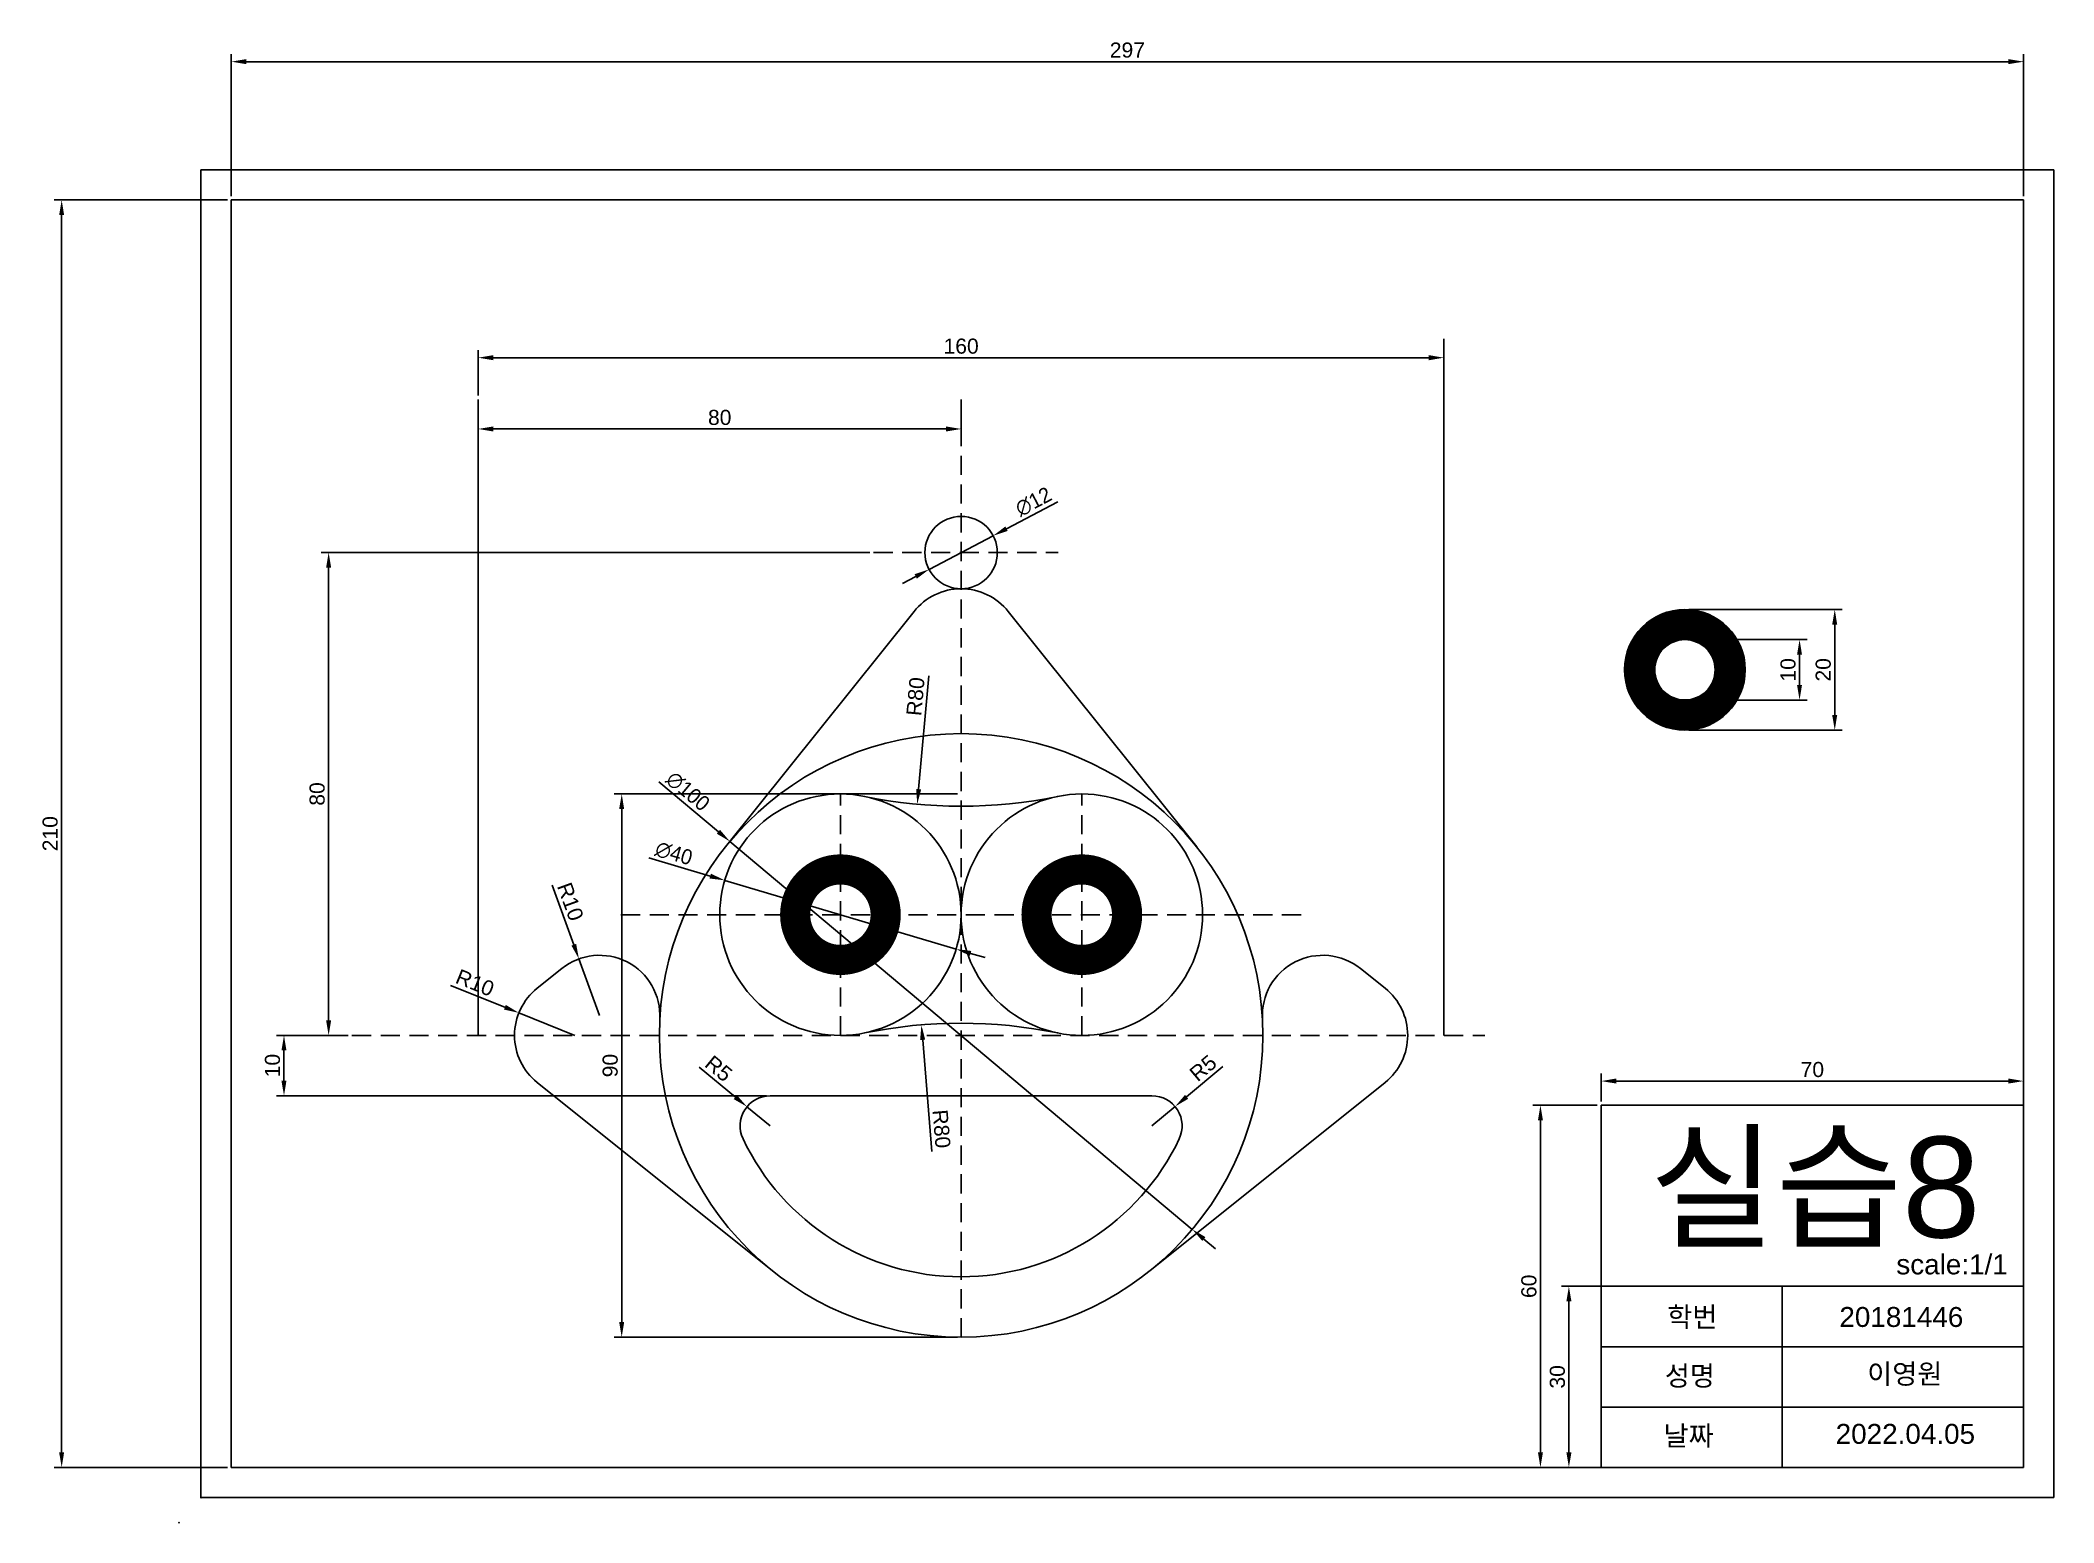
# Model space of a CAD drawing. Header units: millimetres. Extents: x -23 to 1071, y 0 to 246.
# Drawn here: x -23 to 310.7, y 0 to 245.6 of the extents above; entities that cross this region are included whole.
import ezdxf

# ---------------------------------------------------------------- set-up
doc = ezdxf.new("R2010")
doc.units = ezdxf.units.MM
doc.linetypes.add('HIDDEN2', pattern=[4.7625, 3.175, -1.5875])
doc.styles.get("Standard").update_dxf_attribs({"font": 'arial.ttf'})
doc.dimstyles.new('ISO-25', dxfattribs={"dimtxt": 2.5, "dimasz": 2.5, "dimexe": 1.25, "dimexo": 0.625, "dimtad": 1, "dimtxsty": 'Standard', "dimcen": -2.5, "dimadec": 0, "dimazin": 0, "dimtfac": 1, "dimtmove": 0, "dimatfit": 3, "dimfxl": 1, "dimarcsym": 0})

msp = doc.modelspace()

# ---------------------------------------------------------------- texts
for s, height, p in [('실습8', 16.6887, (243.664, 47.267)), ('scale:1/1', 3.3041, (284.584, 41.152)), ('학번', 3.3041, (246.638, 32.441)), ('20181446', 3.3041, (275.149, 32.441)), ('이영원', 3.3041, (279.764, 23.012)), ('성명', 3.3041, (246.228, 22.705)), ('날짜', 3.3041, (246.023, 12.764)), ('2022.04.05', 3.3041, (274.534, 13.071))]:
    msp.add_text(s, height=height).set_placement(p)

# ---------------------------------------------------------------- blocks, each defined once
blk = doc.blocks.new('*D1')
at = {"color": 0, "lineweight": -2, "transparency": 16777216}
for p, q in [((8.67, 219.8), (8.67, 243.34)), ((11.17, 242.09), (303.17, 242.09)), ((305.67, 219.8), (305.67, 243.34))]:
    blk.add_line(p, q, dxfattribs=at)
at = {"color": 0, "transparency": 16777216}
for points in [[(11.17, 242.51), (11.17, 241.68), (8.67, 242.09)], [(303.17, 242.51), (303.17, 241.68), (305.67, 242.09)]]:
    blk.add_solid(points, dxfattribs=at)
at = {"layer": 'Defpoints', "color": 0, "transparency": 16777216}
for p in [(305.67, 242.09), (8.67, 219.17), (305.67, 219.17)]:
    blk.add_point(p, dxfattribs=at)
at = {"color": 0, "transparency": 16777216, "insert": (157.17, 244), "char_height": 2.5, "attachment_point": 5}
blk.add_mtext('297', dxfattribs=at)
blk = doc.blocks.new('*D2')
at = {"color": 0, "lineweight": -2, "transparency": 16777216}
for p, q in [((8.04, 219.17), (-20.67, 219.17)), ((-19.42, 216.67), (-19.42, 11.67)), ((8.04, 9.17), (-20.67, 9.17))]:
    blk.add_line(p, q, dxfattribs=at)
at = {"color": 0, "transparency": 16777216}
for points in [[(-19.84, 216.67), (-19.01, 216.67), (-19.42, 219.17)], [(-19.84, 11.67), (-19.01, 11.67), (-19.42, 9.17)]]:
    blk.add_solid(points, dxfattribs=at)
at = {"layer": 'Defpoints', "color": 0, "transparency": 16777216}
for p in [(8.67, 219.17), (-19.42, 9.17), (8.67, 9.17)]:
    blk.add_point(p, dxfattribs=at)
at = {"color": 0, "transparency": 16777216, "insert": (-21.32, 114.17), "char_height": 2.5, "attachment_point": 5, "rotation": 90}
blk.add_mtext('210', dxfattribs=at)
blk = doc.blocks.new('*D3')
at = {"color": 0, "lineweight": -2, "transparency": 16777216}
for p, q in [((235.67, 69.8), (235.67, 74.43)), ((305.67, 69.8), (305.67, 74.43)), ((238.17, 73.18), (303.17, 73.18))]:
    blk.add_line(p, q, dxfattribs=at)
at = {"color": 0, "transparency": 16777216}
for points in [[(238.17, 73.6), (238.17, 72.77), (235.67, 73.18)], [(303.17, 73.6), (303.17, 72.77), (305.67, 73.18)]]:
    blk.add_solid(points, dxfattribs=at)
at = {"layer": 'Defpoints', "color": 0, "transparency": 16777216}
for p in [(305.67, 73.18), (235.67, 69.17), (305.67, 69.17)]:
    blk.add_point(p, dxfattribs=at)
at = {"color": 0, "transparency": 16777216, "insert": (270.67, 75.08), "char_height": 2.5, "attachment_point": 5}
blk.add_mtext('70', dxfattribs=at)
blk = doc.blocks.new('*D4')
at = {"color": 0, "lineweight": -2, "transparency": 16777216}
for p, q in [((235.04, 69.17), (224.36, 69.17)), ((225.61, 11.67), (225.61, 66.67)), ((235.04, 9.17), (224.36, 9.17))]:
    blk.add_line(p, q, dxfattribs=at)
at = {"color": 0, "transparency": 16777216}
for points in [[(225.2, 66.67), (226.03, 66.67), (225.61, 69.17)], [(225.2, 11.67), (226.03, 11.67), (225.61, 9.17)]]:
    blk.add_solid(points, dxfattribs=at)
at = {"layer": 'Defpoints', "color": 0, "transparency": 16777216}
for p in [(225.61, 69.17), (235.67, 69.17), (235.67, 9.17)]:
    blk.add_point(p, dxfattribs=at)
at = {"color": 0, "transparency": 16777216, "insert": (223.71, 39.17), "char_height": 2.5, "attachment_point": 5, "rotation": 90}
blk.add_mtext('60', dxfattribs=at)
blk = doc.blocks.new('*D5')
at = {"color": 0, "lineweight": -2, "transparency": 16777216}
for p, q in [((265.04, 39.17), (229.08, 39.17)), ((230.33, 11.67), (230.33, 36.67)), ((265.04, 9.17), (229.08, 9.17))]:
    blk.add_line(p, q, dxfattribs=at)
at = {"color": 0, "transparency": 16777216}
for points in [[(229.91, 36.67), (230.75, 36.67), (230.33, 39.17)], [(229.91, 11.67), (230.75, 11.67), (230.33, 9.17)]]:
    blk.add_solid(points, dxfattribs=at)
at = {"layer": 'Defpoints', "color": 0, "transparency": 16777216}
for p in [(230.33, 39.17), (265.67, 39.17), (265.67, 9.17)]:
    blk.add_point(p, dxfattribs=at)
at = {"color": 0, "transparency": 16777216, "insert": (228.43, 24.17), "char_height": 2.5, "attachment_point": 5, "rotation": 90}
blk.add_mtext('30', dxfattribs=at)
blk = doc.blocks.new('*D7')
at = {"color": 0, "lineweight": -2, "transparency": 16777216}
for p, q in [((79.51, 122.79), (89.4, 114.49)), ((167.93, 48.61), (91.31, 112.88)), ((169.84, 47.01), (171.76, 45.4))]:
    blk.add_line(p, q, dxfattribs=at)
at = {"color": 0, "transparency": 16777216}
for points in [[(89.67, 114.81), (89.13, 114.17), (91.31, 112.88)], [(170.11, 47.33), (169.58, 46.69), (167.93, 48.61)]]:
    blk.add_solid(points, dxfattribs=at)
at = {"layer": 'Defpoints', "color": 0, "transparency": 16777216}
for p in [(91.31, 112.88), (167.93, 48.61)]:
    blk.add_point(p, dxfattribs=at)
at = {"color": 0, "transparency": 16777216, "insert": (84.34, 121.18), "char_height": 2.5, "attachment_point": 5, "rotation": 320.0072}
blk.add_mtext('{\\fPMingLiU|b0|i0|c136|p0;∅100}', dxfattribs=at)
blk = doc.blocks.new('*D8')
at = {"color": 0, "lineweight": -2, "transparency": 16777216}
for p, q in [((77.86, 110.18), (88.05, 107.15)), ((128.79, 95.05), (90.45, 106.44)), ((131.19, 94.34), (133.59, 93.63))]:
    blk.add_line(p, q, dxfattribs=at)
at = {"color": 0, "transparency": 16777216}
for points in [[(88.17, 107.55), (87.93, 106.75), (90.45, 106.44)], [(131.31, 94.74), (131.07, 93.94), (128.79, 95.05)]]:
    blk.add_solid(points, dxfattribs=at)
at = {"layer": 'Defpoints', "color": 0, "transparency": 16777216}
for p in [(90.45, 106.44), (128.79, 95.05)]:
    blk.add_point(p, dxfattribs=at)
at = {"color": 0, "transparency": 16777216, "insert": (82.02, 110.9), "char_height": 2.5, "attachment_point": 5, "rotation": 343.456}
blk.add_mtext('{\\fPMingLiU|b0|i0|c136|p0;∅40}', dxfattribs=at)
blk = doc.blocks.new('*D9')
at = {"color": 0, "lineweight": -2, "transparency": 16777216}
for p, q in [((145.63, 169.16), (137.15, 164.7)), ((124.31, 157.96), (134.93, 163.54)), ((122.1, 156.79), (119.88, 155.63))]:
    blk.add_line(p, q, dxfattribs=at)
at = {"color": 0, "transparency": 16777216}
for points in [[(136.95, 165.07), (137.34, 164.33), (134.93, 163.54)], [(121.9, 157.16), (122.29, 156.43), (124.31, 157.96)]]:
    blk.add_solid(points, dxfattribs=at)
at = {"layer": 'Defpoints', "color": 0, "transparency": 16777216}
for p in [(134.93, 163.54), (124.31, 157.96)]:
    blk.add_point(p, dxfattribs=at)
at = {"color": 0, "transparency": 16777216, "insert": (141.62, 169.17), "char_height": 2.5, "attachment_point": 5, "rotation": 27.7155}
blk.add_mtext('{\\fPMingLiU|b0|i0|c136|p0;∅12}', dxfattribs=at)
blk = doc.blocks.new('*D10')
at = {"color": 0, "lineweight": -2, "transparency": 16777216}
for p, q in [((129, 120.75), (72.13, 120.75)), ((73.38, 118.25), (73.38, 33.25)), ((129, 30.75), (72.13, 30.75))]:
    blk.add_line(p, q, dxfattribs=at)
at = {"color": 0, "transparency": 16777216}
for points in [[(72.96, 118.25), (73.79, 118.25), (73.38, 120.75)], [(72.96, 33.25), (73.79, 33.25), (73.38, 30.75)]]:
    blk.add_solid(points, dxfattribs=at)
at = {"layer": 'Defpoints', "color": 0, "transparency": 16777216}
for p in [(129.62, 120.75), (73.38, 30.75), (129.62, 30.75)]:
    blk.add_point(p, dxfattribs=at)
at = {"color": 0, "transparency": 16777216, "insert": (71.48, 75.75), "char_height": 2.5, "attachment_point": 5, "rotation": 90}
blk.add_mtext('90', dxfattribs=at)
blk = doc.blocks.new('*D11')
at = {"color": 0, "lineweight": -2, "transparency": 16777216}
for p, q in [((86.19, 75.47), (92.21, 70.51)), ((98, 65.75), (94.14, 68.93))]:
    blk.add_line(p, q, dxfattribs=at)
at = {"color": 0, "transparency": 16777216}
blk.add_solid([(92.47, 70.84), (91.94, 70.19), (94.14, 68.93)], dxfattribs=at)
at = {"layer": 'Defpoints', "color": 0, "transparency": 16777216}
for p in [(94.14, 68.93), (98, 65.75)]:
    blk.add_point(p, dxfattribs=at)
at = {"color": 0, "transparency": 16777216, "insert": (89.44, 75.25), "char_height": 2.5, "attachment_point": 5, "rotation": 320.5301}
blk.add_mtext('R5', dxfattribs=at)
blk = doc.blocks.new('*D12')
at = {"color": 0, "lineweight": -2, "transparency": 16777216}
for p, q in [((172.97, 75.58), (166.99, 70.57)), ((161.24, 65.75), (165.07, 68.96))]:
    blk.add_line(p, q, dxfattribs=at)
at = {"color": 0, "transparency": 16777216}
blk.add_solid([(166.72, 70.89), (167.26, 70.25), (165.07, 68.96)], dxfattribs=at)
at = {"layer": 'Defpoints', "color": 0, "transparency": 16777216}
for p in [(165.07, 68.96), (161.24, 65.75)]:
    blk.add_point(p, dxfattribs=at)
at = {"color": 0, "transparency": 16777216, "insert": (169.72, 75.33), "char_height": 2.5, "attachment_point": 5, "rotation": 39.9931}
blk.add_mtext('R5', dxfattribs=at)
blk = doc.blocks.new('*D13')
at = {"color": 0, "lineweight": -2, "transparency": 16777216}
blk.add_line((124.77, 61.51), (123.25, 80), dxfattribs=at)
at = {"color": 0, "transparency": 16777216}
blk.add_solid([(123.66, 80.04), (122.83, 79.97), (123.04, 82.5)], dxfattribs=at)
at = {"layer": 'Defpoints', "color": 0, "transparency": 16777216}
for p in [(123.04, 82.5), (129.62, 2.77)]:
    blk.add_point(p, dxfattribs=at)
at = {"color": 0, "transparency": 16777216, "insert": (126.37, 65.26), "char_height": 2.5, "attachment_point": 5, "rotation": 274.7183}
blk.add_mtext('R80', dxfattribs=at)
blk = doc.blocks.new('*D14')
at = {"color": 0, "lineweight": -2, "transparency": 16777216}
blk.add_line((124.29, 140.32), (122.58, 121.55), dxfattribs=at)
at = {"color": 0, "transparency": 16777216}
blk.add_solid([(122.17, 121.58), (123, 121.51), (122.35, 119.06)], dxfattribs=at)
at = {"layer": 'Defpoints', "color": 0, "transparency": 16777216}
for p in [(129.62, 198.73), (122.35, 119.06)]:
    blk.add_point(p, dxfattribs=at)
at = {"color": 0, "transparency": 16777216, "insert": (122.07, 136.9), "char_height": 2.5, "attachment_point": 5, "rotation": 84.7885}
blk.add_mtext('R80', dxfattribs=at)
blk = doc.blocks.new('*D15')
at = {"color": 0, "lineweight": -2, "transparency": 16777216}
for p, q in [((45.01, 89.04), (54.03, 85.42)), ((65.62, 80.75), (56.34, 84.48))]:
    blk.add_line(p, q, dxfattribs=at)
at = {"color": 0, "transparency": 16777216}
blk.add_solid([(54.18, 85.8), (53.87, 85.03), (56.34, 84.48)], dxfattribs=at)
at = {"layer": 'Defpoints', "color": 0, "transparency": 16777216}
for p in [(56.34, 84.48), (65.62, 80.75)]:
    blk.add_point(p, dxfattribs=at)
at = {"color": 0, "transparency": 16777216, "insert": (49.07, 89.46), "char_height": 2.5, "attachment_point": 5, "rotation": 338.0706}
blk.add_mtext('R10', dxfattribs=at)
blk = doc.blocks.new('*D16')
at = {"color": 0, "lineweight": -2, "transparency": 16777216}
for p, q in [((61.85, 105.65), (65.44, 95.77)), ((69.71, 84.02), (66.29, 93.42))]:
    blk.add_line(p, q, dxfattribs=at)
at = {"color": 0, "transparency": 16777216}
blk.add_solid([(65.83, 95.91), (65.05, 95.63), (66.29, 93.42)], dxfattribs=at)
at = {"layer": 'Defpoints', "color": 0, "transparency": 16777216}
for p in [(66.29, 93.42), (69.71, 84.02)]:
    blk.add_point(p, dxfattribs=at)
at = {"color": 0, "transparency": 16777216, "insert": (64.87, 102.91), "char_height": 2.5, "attachment_point": 5, "rotation": 289.9823}
blk.add_mtext('R10', dxfattribs=at)
blk = doc.blocks.new('*D17')
at = {"color": 0, "lineweight": -2, "transparency": 16777216}
for p, q in [((28.06, 80.75), (16.17, 80.75)), ((17.42, 78.25), (17.42, 73.25)), ((97.37, 70.75), (16.17, 70.75))]:
    blk.add_line(p, q, dxfattribs=at)
at = {"color": 0, "transparency": 16777216}
for points in [[(17, 78.25), (17.83, 78.25), (17.42, 80.75)], [(17, 73.25), (17.83, 73.25), (17.42, 70.75)]]:
    blk.add_solid(points, dxfattribs=at)
at = {"layer": 'Defpoints', "color": 0, "transparency": 16777216}
for p in [(28.68, 80.75), (17.42, 70.75), (98, 70.75)]:
    blk.add_point(p, dxfattribs=at)
at = {"color": 0, "transparency": 16777216, "insert": (15.52, 75.75), "char_height": 2.5, "attachment_point": 5, "rotation": 90}
blk.add_mtext('10', dxfattribs=at)
blk = doc.blocks.new('*D18')
at = {"color": 0, "lineweight": -2, "transparency": 16777216}
for p, q in [((114.48, 160.75), (23.57, 160.75)), ((24.82, 83.25), (24.82, 158.25)), ((28.06, 80.75), (23.57, 80.75))]:
    blk.add_line(p, q, dxfattribs=at)
at = {"color": 0, "transparency": 16777216}
for points in [[(24.4, 158.25), (25.24, 158.25), (24.82, 160.75)], [(24.4, 83.25), (25.24, 83.25), (24.82, 80.75)]]:
    blk.add_solid(points, dxfattribs=at)
at = {"layer": 'Defpoints', "color": 0, "transparency": 16777216}
for p in [(24.82, 160.75), (115.11, 160.75), (28.68, 80.75)]:
    blk.add_point(p, dxfattribs=at)
at = {"color": 0, "transparency": 16777216, "insert": (22.92, 120.75), "char_height": 2.5, "attachment_point": 5, "rotation": 90}
blk.add_mtext('80', dxfattribs=at)
blk = doc.blocks.new('*D19')
at = {"color": 0, "lineweight": -2, "transparency": 16777216}
for p, q in [((49.62, 185.51), (49.62, 179.98)), ((129.62, 185.51), (129.62, 179.98)), ((127.12, 181.23), (52.12, 181.23))]:
    blk.add_line(p, q, dxfattribs=at)
at = {"color": 0, "transparency": 16777216}
for points in [[(52.12, 181.65), (52.12, 180.81), (49.62, 181.23)], [(127.12, 181.65), (127.12, 180.81), (129.62, 181.23)]]:
    blk.add_solid(points, dxfattribs=at)
at = {"layer": 'Defpoints', "color": 0, "transparency": 16777216}
for p in [(49.62, 186.14), (129.62, 186.14), (49.62, 181.23)]:
    blk.add_point(p, dxfattribs=at)
at = {"color": 0, "transparency": 16777216, "insert": (89.62, 183.13), "char_height": 2.5, "attachment_point": 5}
blk.add_mtext('80', dxfattribs=at)
blk = doc.blocks.new('*D20')
at = {"color": 0, "lineweight": -2, "transparency": 16777216}
for p, q in [((49.62, 186.76), (49.62, 194.29)), ((209.62, 195.51), (209.62, 191.79)), ((52.12, 193.04), (207.12, 193.04))]:
    blk.add_line(p, q, dxfattribs=at)
at = {"color": 0, "transparency": 16777216}
for points in [[(52.12, 193.46), (52.12, 192.62), (49.62, 193.04)], [(207.12, 193.46), (207.12, 192.62), (209.62, 193.04)]]:
    blk.add_solid(points, dxfattribs=at)
at = {"layer": 'Defpoints', "color": 0, "transparency": 16777216}
for p in [(209.62, 196.14), (209.62, 193.04), (49.62, 186.14)]:
    blk.add_point(p, dxfattribs=at)
at = {"color": 0, "transparency": 16777216, "insert": (129.62, 194.94), "char_height": 2.5, "attachment_point": 5}
blk.add_mtext('160', dxfattribs=at)
blk = doc.blocks.new('*D21')
at = {"color": 0, "lineweight": -2, "transparency": 16777216}
for p, q in [((250.18, 146.32), (269.8, 146.32)), ((268.55, 143.82), (268.55, 138.82)), ((250.18, 136.32), (269.8, 136.32))]:
    blk.add_line(p, q, dxfattribs=at)
at = {"color": 0, "transparency": 16777216}
for points in [[(268.13, 143.82), (268.96, 143.82), (268.55, 146.32)], [(268.13, 138.82), (268.96, 138.82), (268.55, 136.32)]]:
    blk.add_solid(points, dxfattribs=at)
at = {"layer": 'Defpoints', "color": 0, "transparency": 16777216}
for p in [(249.55, 146.32), (249.55, 136.32), (268.55, 136.32)]:
    blk.add_point(p, dxfattribs=at)
at = {"color": 0, "transparency": 16777216, "insert": (266.65, 141.32), "char_height": 2.5, "attachment_point": 5, "rotation": 90}
blk.add_mtext('10', dxfattribs=at)
blk = doc.blocks.new('*D22')
at = {"color": 0, "lineweight": -2, "transparency": 16777216}
for p, q in [((250.18, 151.32), (275.63, 151.32)), ((274.38, 148.82), (274.38, 133.82)), ((250.18, 131.32), (275.63, 131.32))]:
    blk.add_line(p, q, dxfattribs=at)
at = {"color": 0, "transparency": 16777216}
for points in [[(273.96, 148.82), (274.79, 148.82), (274.38, 151.32)], [(273.96, 133.82), (274.79, 133.82), (274.38, 131.32)]]:
    blk.add_solid(points, dxfattribs=at)
at = {"layer": 'Defpoints', "color": 0, "transparency": 16777216}
for p in [(249.55, 151.32), (249.55, 131.32), (274.38, 131.32)]:
    blk.add_point(p, dxfattribs=at)
at = {"color": 0, "transparency": 16777216, "insert": (272.48, 141.32), "char_height": 2.5, "attachment_point": 5, "rotation": 90}
blk.add_mtext('20', dxfattribs=at)

# ---------------------------------------------------------------- dimensions: what is measured, and where the dimension line sits
for base, p1, p2, picture, middle in [((305.667, 242.094), (8.667, 219.17), (305.667, 219.17), '*D1', (157.167, 243.995)), ((305.667, 73.182), (235.667, 69.17), (305.667, 69.17), '*D3', (270.667, 75.084))]:
    dim = msp.add_linear_dim(base=base, p1=p1, p2=p2, dimstyle='ISO-25')
    dim.commit()
    dim.dimension.update_dxf_attribs({"geometry": picture, "text_midpoint": middle})
for base, p1, p2, picture, middle in [((-19.423, 9.17), (8.667, 219.17), (8.667, 9.17), '*D2', (-21.325, 114.17)), ((24.821, 160.747), (28.68, 80.747), (115.105, 160.747), '*D18', (22.92, 120.747)), ((274.378, 131.322), (249.551, 151.322), (249.551, 131.322), '*D22', (272.477, 141.322)), ((268.547, 136.322), (249.551, 146.322), (249.551, 136.322), '*D21', (266.645, 141.322)), ((73.378, 30.747), (129.621, 120.747), (129.621, 30.747), '*D10', (71.476, 75.747)), ((17.417, 70.747), (28.68, 80.747), (97.998, 70.747), '*D17', (15.515, 75.747)), ((225.614, 69.17), (235.667, 9.17), (235.667, 69.17), '*D4', (223.712, 39.17)), ((230.331, 39.17), (265.667, 9.17), (265.667, 39.17), '*D5', (228.429, 24.17))]:
    dim = msp.add_linear_dim(base=base, p1=p1, p2=p2, angle=90, dimstyle='ISO-25')
    dim.commit()
    dim.dimension.update_dxf_attribs({"geometry": picture, "text_midpoint": middle})
for center, mpoint, picture, middle in [((129.621, 198.727), (122.355, 119.057), '*D14', (123.966, 136.727)), ((69.711, 84.021), (66.293, 93.419), '*D16', (63.079, 102.26)), ((129.621, 2.768), (123.041, 82.496), '*D13', (124.476, 65.108))]:
    dim = msp.add_radius_dim(center=center, mpoint=mpoint, dimstyle='ISO-25')
    dim.commit()
    dim.dimension.update_dxf_attribs({"geometry": picture, "text_midpoint": middle, "dimtype": 164})
for base, p1, p2, picture, middle in [((209.621, 193.039), (49.621, 186.138), (209.621, 196.138), '*D20', (129.621, 193.039)), ((49.621, 181.231), (129.621, 186.138), (49.621, 186.138), '*D19', (89.621, 181.231))]:
    dim = msp.add_linear_dim(base=base, p1=p1, p2=p2, angle=180, dimstyle='ISO-25')
    dim.commit()
    dim.dimension.update_dxf_attribs({"geometry": picture, "text_midpoint": middle, "dimtype": 160})
dim = msp.add_diameter_dim_2p(p1=(124.31, 157.957), p2=(134.933, 163.538), text='{\\fPMingLiU|b0|i0|c136|p0;<>}', dimstyle='ISO-25')
dim.commit()
dim.dimension.update_dxf_attribs({"geometry": '*D9', "text_midpoint": (141.622, 169.17)})
for p1, p2, picture, middle in [((167.927, 48.613), (91.315, 112.882), '*D7', (83.133, 119.745)), ((128.793, 95.052), (90.449, 106.442), '*D8', (81.481, 109.106))]:
    dim = msp.add_diameter_dim_2p(p1=p1, p2=p2, text='{\\fPMingLiU|b0|i0|c136|p0;<>}', dimstyle='ISO-25')
    dim.commit()
    dim.dimension.update_dxf_attribs({"geometry": picture, "text_midpoint": middle, "dimtype": 163})
for center, mpoint, picture, middle in [((65.621, 80.747), (56.345, 84.482), '*D15', (49.07, 89.46)), ((97.998, 65.747), (94.139, 68.925), '*D11', (89.439, 75.252)), ((161.244, 65.747), (165.075, 68.961), '*D12', (169.717, 75.33))]:
    dim = msp.add_radius_dim(center=center, mpoint=mpoint, dimstyle='ISO-25')
    dim.commit()
    dim.dimension.update_dxf_attribs({"geometry": picture, "text_midpoint": middle})

# ---------------------------------------------------------------- linework, layer by layer
for p, q in [((3.667, 224.17), (3.667, 4.17)), ((310.667, 224.17), (3.667, 224.17)), ((310.667, 4.17), (310.667, 224.17)), ((305.667, 219.17), (8.667, 219.17)), ((8.667, 219.17), (8.667, 9.17)), ((305.667, 9.17), (305.667, 219.17)), ((209.621, 80.747), (209.621, 196.138)), ((49.621, 80.747), (49.621, 186.138)), ((121.815, 150.997), (90.59, 111.997)), ((137.427, 150.997), (168.652, 111.997)), ((59.371, 88.553), (63.461, 91.828)), ((199.871, 88.553), (195.782, 91.828)), ((59.371, 72.941), (98.371, 41.716)), ((97.998, 70.747), (161.244, 70.747)), ((199.871, 72.941), (160.871, 41.716)), ((235.667, 9.17), (235.667, 69.17)), ((235.667, 69.17), (305.667, 69.17)), ((235.667, 39.17), (305.667, 39.17)), ((265.667, 9.17), (265.667, 39.17)), ((235.667, 29.17), (305.667, 29.17)), ((235.667, 19.17), (305.667, 19.17)), ((8.667, 9.17), (305.667, 9.17)), ((3.667, 4.17), (310.667, 4.17))]:
    msp.add_line(p, q)
at = {"linetype": 'HIDDEN2'}
for p, q in [((129.621, 30.747), (129.621, 186.138)), ((115.105, 160.747), (145.724, 160.747)), ((109.621, 80.747), (109.621, 120.747)), ((149.621, 80.747), (149.621, 120.747)), ((73.252, 100.747), (187.497, 100.747)), ((28.68, 80.747), (216.387, 80.747))]:
    msp.add_line(p, q, dxfattribs=at)
at = {"const_width": 5}
for points in [[(242.051, 141.322, 1), (257.051, 141.322, 1)], [(102.121, 100.747, 1), (117.121, 100.747, 1)], [(157.121, 100.747, -1), (142.121, 100.747, -1)]]:
    msp.add_lwpolyline(points, format="xyb", close=True, dxfattribs=at)
for centre, radius in [((129.621, 160.747), 6), ((249.551, 141.322), 10), ((249.551, 141.322), 5), ((129.621, 80.747), 50), ((109.621, 100.747), 20), ((149.621, 100.747), 20)]:
    msp.add_circle(centre, radius)
for centre, radius, start, end in [((129.621, 144.747), 10, 90, 141.31781), ((129.621, 144.747), 10, 38.68219, 90), ((129.621, 198.727), 80, 258.46304, 281.53696), ((69.711, 84.021), 10, 356.87187, 128.68219), ((189.532, 84.021), 10, 51.31781, 183.12813), ((65.621, 80.747), 10, 128.68219, 231.31781), ((193.621, 80.747), 10, 308.68219, 51.31781), ((129.621, 2.768), 80, 78.46304, 101.53696), ((97.998, 65.747), 5, 90, 205.37693), ((161.244, 65.747), 5, 334.62307, 90), ((129.621, 80.747), 40, 205.37693, 334.62307)]:
    msp.add_arc(centre, radius, start, end)
for p in [(3.667, 4.17), (0, 0), (0, 0)]:
    msp.add_point(p)

msp.set_redraw_order([(e.dxf.handle, doc.entitydb.next_handle()) for e in msp.query("TEXT MTEXT ATTDEF DIMENSION ARC_DIMENSION")])  # texts and dimensions are drawn at this point

doc.saveas('drawing.dxf')
